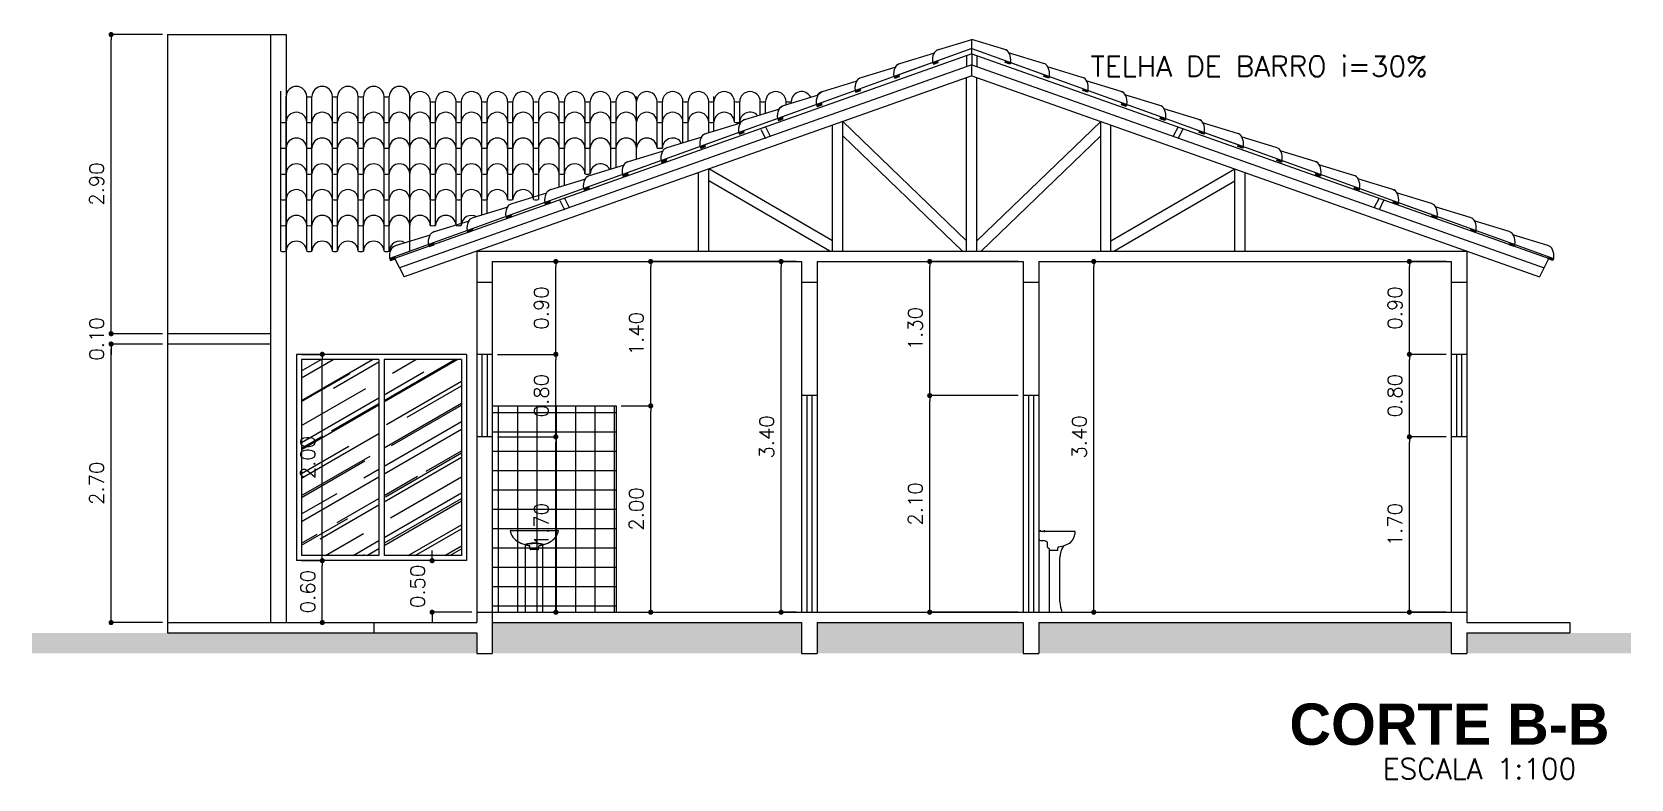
# Model space of a CAD drawing. Extents: x -410.3 to -320, y 119.3 to 190.5.
# Drawn here: x -335.46 to -319.95, y 126.38 to 133.62 of the extents above; entities that cross this region are included whole.
import ezdxf
from ezdxf.enums import TextEntityAlignment as Align

# ---------------------------------------------------------------- set-up
doc = ezdxf.new("R2010")
doc.units = 0
doc.header["$MEASUREMENT"] = 0
doc.linetypes.add('HIDDEN', pattern=[0.375, 0.25, -0.125])
doc.layers.get('DEFPOINTS').update_dxf_attribs({"linetype": 'CONTINUOUS'})
for name, color, linetype in [('ACESSÓRIO', 2, 'CONTINUOUS'), ('ALVENARIA', 7, 'CONTINUOUS'), ('ALVENARIA1', 44, 'CONTINUOUS'), ('COBERTURA', 6, 'CONTINUOUS'), ('COTA', 1, 'CONTINUOUS'), ('HATCH', 30, 'CONTINUOUS'), ('JAPOR', 142, 'CONTINUOUS'), ('TEXTO2', 40, 'CONTINUOUS'), ('TEXTO5', 5, 'CONTINUOUS')]:
    doc.layers.add(name, color=color, linetype=linetype)
doc.styles.add('SANSSERIFBOLD', font='sasb____.pfb')
doc.styles.add('SIMPLEX', font='SIMPLEX.SHX')
doc.dimstyles.new('DIM75', dxfattribs={"dimtxt": 0.14, "dimasz": 0.05, "dimexe": 0.02, "dimexo": 0.05, "dimgap": 0.07, "dimtad": 1, "dimzin": 0, "dimdsep": 46, "dimtxsty": 'SIMPLEX', "dimblk1": 'DOT', "dimblk2": 'DOT', "dimsah": 1, "dimcen": 0.09, "dimadec": 0, "dimazin": 0, "dimtfac": 1, "dimtix": 1, "dimtofl": 0, "dimtmove": 2, "dimatfit": 3, "dimldrblk": 'DOT', "dimfxl": 1, "dimtolj": 1, "dimtzin": 0, "dimarcsym": 0})

msp = doc.modelspace()

# ---------------------------------------------------------------- texts
at = {"layer": 'TEXTO2', "style": 'SIMPLEX'}
for s, p in [('TELHA DE BARRO i=30%', (-325.193, 133.192)), ('ESCALA 1:100', (-322.361, 126.383))]:
    msp.add_text(s, height=0.2, dxfattribs=at).set_placement(p)
at = {"layer": 'TEXTO5', "color": 5, "style": 'SANSSERIFBOLD'}
msp.add_text('CORTE B-B', height=0.4, dxfattribs=at).set_placement((-321.713, 126.715), align=Align.CENTER)

# ---------------------------------------------------------------- blocks, each defined once
blk = doc.blocks.new('DOT')
at = {"layer": 'ALVENARIA', "color": 0, "linetype": 'ByBlock'}
blk.add_line((-0.5, 0), (-1, 0), dxfattribs=at)
at = {"layer": 'ALVENARIA', "color": 0, "linetype": 'ByBlock', "const_width": 0.5}
blk.add_lwpolyline([(-0.25, 0, 1), (0.25, 0, 1)], format="xyb", close=True, dxfattribs=at)
blk = doc.blocks.new('*D335')
at = {"layer": 'COTA', "color": 0, "linetype": 'ByBlock', "lineweight": -2}
for p, q in [((-330.946, 129.7), (-330.36, 129.7)), ((-330.38, 128.05), (-330.38, 129.65)), ((-330.946, 128), (-330.36, 128))]:
    blk.add_line(p, q, dxfattribs=at)
at = {"layer": 'DEFPOINTS', "color": 0, "linetype": 'ByBlock'}
for p in [(-330.996, 129.7), (-330.38, 129.7), (-330.996, 128)]:
    blk.add_point(p, dxfattribs=at)
at = {"layer": 'COTA', "color": 0, "linetype": 'ByBlock', "lineweight": -2, "xscale": 0.05, "yscale": 0.05, "zscale": 0.05}
for p, rotation in [((-330.38, 129.7), 90), ((-330.38, 128), 270)]:
    blk.add_blockref('DOT', p, dxfattribs=dict(at, rotation=rotation))
at = {"layer": 'COTA', "color": 0, "linetype": 'ByBlock', "insert": (-330.52, 128.85), "char_height": 0.14, "attachment_point": 5, "rotation": 90, "style": 'SIMPLEX'}
blk.add_mtext('\\A1;1.70', dxfattribs=at)
blk = doc.blocks.new('*D336')
at = {"layer": 'COTA', "color": 0, "linetype": 'ByBlock', "lineweight": -2}
for p, q in [((-330.946, 130.5), (-330.36, 130.5)), ((-330.38, 129.75), (-330.38, 130.45)), ((-330.946, 129.7), (-330.36, 129.7))]:
    blk.add_line(p, q, dxfattribs=at)
at = {"layer": 'DEFPOINTS', "color": 0, "linetype": 'ByBlock'}
for p in [(-330.996, 130.5), (-330.38, 130.5), (-330.996, 129.7)]:
    blk.add_point(p, dxfattribs=at)
at = {"layer": 'COTA', "color": 0, "linetype": 'ByBlock', "lineweight": -2, "xscale": 0.05, "yscale": 0.05, "zscale": 0.05}
for p, rotation in [((-330.38, 130.5), 90), ((-330.38, 129.7), 270)]:
    blk.add_blockref('DOT', p, dxfattribs=dict(at, rotation=rotation))
at = {"layer": 'COTA', "color": 0, "linetype": 'ByBlock', "insert": (-330.52, 130.1), "char_height": 0.14, "attachment_point": 5, "rotation": 90, "style": 'SIMPLEX'}
blk.add_mtext('\\A1;0.80', dxfattribs=at)
blk = doc.blocks.new('*D337')
at = {"layer": 'COTA', "color": 0, "linetype": 'ByBlock', "lineweight": -2}
for p, q in [((-330.946, 131.4), (-330.36, 131.4)), ((-330.38, 130.55), (-330.38, 131.35)), ((-330.946, 130.5), (-330.36, 130.5))]:
    blk.add_line(p, q, dxfattribs=at)
at = {"layer": 'DEFPOINTS', "color": 0, "linetype": 'ByBlock'}
for p in [(-330.996, 131.4), (-330.38, 131.4), (-330.996, 130.5)]:
    blk.add_point(p, dxfattribs=at)
at = {"layer": 'COTA', "color": 0, "linetype": 'ByBlock', "lineweight": -2, "xscale": 0.05, "yscale": 0.05, "zscale": 0.05}
for p, rotation in [((-330.38, 131.4), 90), ((-330.38, 130.5), 270)]:
    blk.add_blockref('DOT', p, dxfattribs=dict(at, rotation=rotation))
at = {"layer": 'COTA', "color": 0, "linetype": 'ByBlock', "insert": (-330.52, 130.95), "char_height": 0.14, "attachment_point": 5, "rotation": 90, "style": 'SIMPLEX'}
blk.add_mtext('\\A1;0.90', dxfattribs=at)
blk = doc.blocks.new('*D338')
at = {"layer": 'COTA', "color": 0, "linetype": 'ByBlock', "lineweight": -2}
for p, q in [((-328.046, 131.4), (-328.215, 131.4)), ((-328.195, 128.05), (-328.195, 131.35)), ((-328.046, 128), (-328.215, 128))]:
    blk.add_line(p, q, dxfattribs=at)
at = {"layer": 'DEFPOINTS', "color": 0, "linetype": 'ByBlock'}
for p in [(-328.195, 131.4), (-327.996, 131.4), (-327.996, 128)]:
    blk.add_point(p, dxfattribs=at)
at = {"layer": 'COTA', "color": 0, "linetype": 'ByBlock', "lineweight": -2, "xscale": 0.05, "yscale": 0.05, "zscale": 0.05}
for p, rotation in [((-328.195, 131.4), 90), ((-328.195, 128), 270)]:
    blk.add_blockref('DOT', p, dxfattribs=dict(at, rotation=rotation))
at = {"layer": 'COTA', "color": 0, "linetype": 'ByBlock', "insert": (-328.335, 129.7), "char_height": 0.14, "attachment_point": 5, "rotation": 90, "style": 'SIMPLEX'}
blk.add_mtext('\\A1;3.40', dxfattribs=at)
blk = doc.blocks.new('*D339')
at = {"layer": 'COTA', "color": 0, "linetype": 'ByBlock', "lineweight": -2}
for p, q in [((-325.896, 130.1), (-326.774, 130.1)), ((-326.754, 128.05), (-326.754, 130.05)), ((-325.896, 128), (-326.774, 128))]:
    blk.add_line(p, q, dxfattribs=at)
at = {"layer": 'DEFPOINTS', "color": 0, "linetype": 'ByBlock'}
for p in [(-326.754, 130.1), (-325.846, 130.1), (-325.846, 128)]:
    blk.add_point(p, dxfattribs=at)
at = {"layer": 'COTA', "color": 0, "linetype": 'ByBlock', "lineweight": -2, "xscale": 0.05, "yscale": 0.05, "zscale": 0.05}
for p, rotation in [((-326.754, 130.1), 90), ((-326.754, 128), 270)]:
    blk.add_blockref('DOT', p, dxfattribs=dict(at, rotation=rotation))
at = {"layer": 'COTA', "color": 0, "linetype": 'ByBlock', "insert": (-326.894, 129.05), "char_height": 0.14, "attachment_point": 5, "rotation": 90, "style": 'SIMPLEX'}
blk.add_mtext('\\A1;2.10', dxfattribs=at)
blk = doc.blocks.new('*D340')
at = {"layer": 'COTA', "color": 0, "linetype": 'ByBlock', "lineweight": -2}
for p, q in [((-325.896, 131.4), (-326.774, 131.4)), ((-326.754, 130.15), (-326.754, 131.35)), ((-325.896, 130.1), (-326.774, 130.1))]:
    blk.add_line(p, q, dxfattribs=at)
at = {"layer": 'DEFPOINTS', "color": 0, "linetype": 'ByBlock'}
for p in [(-326.754, 131.4), (-325.846, 131.4), (-325.846, 130.1)]:
    blk.add_point(p, dxfattribs=at)
at = {"layer": 'COTA', "color": 0, "linetype": 'ByBlock', "lineweight": -2, "xscale": 0.05, "yscale": 0.05, "zscale": 0.05}
for p, rotation in [((-326.754, 131.4), 90), ((-326.754, 130.1), 270)]:
    blk.add_blockref('DOT', p, dxfattribs=dict(at, rotation=rotation))
at = {"layer": 'COTA', "color": 0, "linetype": 'ByBlock', "insert": (-326.894, 130.75), "char_height": 0.14, "attachment_point": 5, "rotation": 90, "style": 'SIMPLEX'}
blk.add_mtext('\\A1;1.30', dxfattribs=at)
blk = doc.blocks.new('*D341')
at = {"layer": 'COTA', "color": 0, "linetype": 'ByBlock', "lineweight": -2}
for p, q in [((-321.746, 129.7), (-322.122, 129.7)), ((-322.102, 128.05), (-322.102, 129.65)), ((-321.746, 128), (-322.122, 128))]:
    blk.add_line(p, q, dxfattribs=at)
at = {"layer": 'DEFPOINTS', "color": 0, "linetype": 'ByBlock'}
for p in [(-322.102, 129.7), (-321.696, 129.7), (-321.696, 128)]:
    blk.add_point(p, dxfattribs=at)
at = {"layer": 'COTA', "color": 0, "linetype": 'ByBlock', "lineweight": -2, "xscale": 0.05, "yscale": 0.05, "zscale": 0.05}
for p, rotation in [((-322.102, 129.7), 90), ((-322.102, 128), 270)]:
    blk.add_blockref('DOT', p, dxfattribs=dict(at, rotation=rotation))
at = {"layer": 'COTA', "color": 0, "linetype": 'ByBlock', "insert": (-322.242, 128.85), "char_height": 0.14, "attachment_point": 5, "rotation": 90, "style": 'SIMPLEX'}
blk.add_mtext('\\A1;1.70', dxfattribs=at)
blk = doc.blocks.new('*D342')
at = {"layer": 'COTA', "color": 0, "linetype": 'ByBlock', "lineweight": -2}
for p, q in [((-321.746, 130.5), (-322.122, 130.5)), ((-322.102, 129.75), (-322.102, 130.45)), ((-321.746, 129.7), (-322.122, 129.7))]:
    blk.add_line(p, q, dxfattribs=at)
at = {"layer": 'DEFPOINTS', "color": 0, "linetype": 'ByBlock'}
for p in [(-322.102, 130.5), (-321.696, 130.5), (-321.696, 129.7)]:
    blk.add_point(p, dxfattribs=at)
at = {"layer": 'COTA', "color": 0, "linetype": 'ByBlock', "lineweight": -2, "xscale": 0.05, "yscale": 0.05, "zscale": 0.05}
for p, rotation in [((-322.102, 130.5), 90), ((-322.102, 129.7), 270)]:
    blk.add_blockref('DOT', p, dxfattribs=dict(at, rotation=rotation))
at = {"layer": 'COTA', "color": 0, "linetype": 'ByBlock', "insert": (-322.242, 130.1), "char_height": 0.14, "attachment_point": 5, "rotation": 90, "style": 'SIMPLEX'}
blk.add_mtext('\\A1;0.80', dxfattribs=at)
blk = doc.blocks.new('*D343')
at = {"layer": 'COTA', "color": 0, "linetype": 'ByBlock', "lineweight": -2}
for p, q in [((-321.746, 131.4), (-322.122, 131.4)), ((-322.102, 130.55), (-322.102, 131.35)), ((-321.746, 130.5), (-322.122, 130.5))]:
    blk.add_line(p, q, dxfattribs=at)
at = {"layer": 'DEFPOINTS', "color": 0, "linetype": 'ByBlock'}
for p in [(-322.102, 131.4), (-321.696, 131.4), (-321.696, 130.5)]:
    blk.add_point(p, dxfattribs=at)
at = {"layer": 'COTA', "color": 0, "linetype": 'ByBlock', "lineweight": -2, "xscale": 0.05, "yscale": 0.05, "zscale": 0.05}
for p, rotation in [((-322.102, 131.4), 90), ((-322.102, 130.5), 270)]:
    blk.add_blockref('DOT', p, dxfattribs=dict(at, rotation=rotation))
at = {"layer": 'COTA', "color": 0, "linetype": 'ByBlock', "insert": (-322.242, 130.95), "char_height": 0.14, "attachment_point": 5, "rotation": 90, "style": 'SIMPLEX'}
blk.add_mtext('\\A1;0.90', dxfattribs=at)
blk = doc.blocks.new('*D344')
at = {"layer": 'COTA', "color": 0, "linetype": 'ByBlock', "lineweight": -2}
for p, q in [((-325.646, 131.4), (-325.143, 131.4)), ((-325.163, 128.05), (-325.163, 131.35)), ((-325.646, 128), (-325.143, 128))]:
    blk.add_line(p, q, dxfattribs=at)
at = {"layer": 'DEFPOINTS', "color": 0, "linetype": 'ByBlock'}
for p in [(-325.696, 131.4), (-325.163, 131.4), (-325.696, 128)]:
    blk.add_point(p, dxfattribs=at)
at = {"layer": 'COTA', "color": 0, "linetype": 'ByBlock', "lineweight": -2, "xscale": 0.05, "yscale": 0.05, "zscale": 0.05}
for p, rotation in [((-325.163, 131.4), 90), ((-325.163, 128), 270)]:
    blk.add_blockref('DOT', p, dxfattribs=dict(at, rotation=rotation))
at = {"layer": 'COTA', "color": 0, "linetype": 'ByBlock', "insert": (-325.303, 129.7), "char_height": 0.14, "attachment_point": 5, "rotation": 90, "style": 'SIMPLEX'}
blk.add_mtext('\\A1;3.40', dxfattribs=at)
blk = doc.blocks.new('*D362')
at = {"layer": 'COTA', "color": 0, "linetype": 'ByBlock', "lineweight": -2}
for p, q in [((-334.196, 130.6), (-334.713, 130.6)), ((-334.693, 127.95), (-334.693, 130.55)), ((-334.196, 127.9), (-334.713, 127.9))]:
    blk.add_line(p, q, dxfattribs=at)
at = {"layer": 'DEFPOINTS', "color": 0, "linetype": 'ByBlock'}
for p in [(-334.693, 130.6), (-334.146, 130.6), (-334.146, 127.9)]:
    blk.add_point(p, dxfattribs=at)
at = {"layer": 'COTA', "color": 0, "linetype": 'ByBlock', "lineweight": -2, "xscale": 0.05, "yscale": 0.05, "zscale": 0.05}
for p, rotation in [((-334.693, 130.6), 90), ((-334.693, 127.9), 270)]:
    blk.add_blockref('DOT', p, dxfattribs=dict(at, rotation=rotation))
at = {"layer": 'COTA', "color": 0, "linetype": 'ByBlock', "insert": (-334.833, 129.25), "char_height": 0.14, "attachment_point": 5, "rotation": 90, "style": 'SIMPLEX'}
blk.add_mtext('\\A1;2.70', dxfattribs=at)
blk = doc.blocks.new('*D363')
at = {"layer": 'COTA', "color": 0, "linetype": 'ByBlock', "lineweight": -2}
for p, q in [((-334.693, 130.75), (-334.693, 130.8)), ((-334.196, 130.7), (-334.713, 130.7)), ((-334.196, 130.6), (-334.713, 130.6)), ((-334.693, 130.55), (-334.693, 130.5))]:
    blk.add_line(p, q, dxfattribs=at)
at = {"layer": 'DEFPOINTS', "color": 0, "linetype": 'ByBlock'}
for p in [(-334.693, 130.7), (-334.146, 130.7), (-334.146, 130.6)]:
    blk.add_point(p, dxfattribs=at)
at = {"layer": 'COTA', "color": 0, "linetype": 'ByBlock', "lineweight": -2, "xscale": 0.05, "yscale": 0.05, "zscale": 0.05}
for p, rotation in [((-334.693, 130.7), 270), ((-334.693, 130.6), 90)]:
    blk.add_blockref('DOT', p, dxfattribs=dict(at, rotation=rotation))
at = {"layer": 'COTA', "color": 0, "linetype": 'ByBlock', "insert": (-334.833, 130.65), "char_height": 0.14, "attachment_point": 5, "rotation": 90, "style": 'SIMPLEX'}
blk.add_mtext('\\A1;0.10', dxfattribs=at)
blk = doc.blocks.new('*D364')
at = {"layer": 'COTA', "color": 0, "linetype": 'ByBlock', "lineweight": -2}
for p, q in [((-334.196, 133.6), (-334.713, 133.6)), ((-334.693, 130.75), (-334.693, 133.55)), ((-334.196, 130.7), (-334.713, 130.7))]:
    blk.add_line(p, q, dxfattribs=at)
at = {"layer": 'DEFPOINTS', "color": 0, "linetype": 'ByBlock'}
for p in [(-334.693, 133.6), (-334.146, 133.6), (-334.146, 130.7)]:
    blk.add_point(p, dxfattribs=at)
at = {"layer": 'COTA', "color": 0, "linetype": 'ByBlock', "lineweight": -2, "xscale": 0.05, "yscale": 0.05, "zscale": 0.05}
for p, rotation in [((-334.693, 133.6), 90), ((-334.693, 130.7), 270)]:
    blk.add_blockref('DOT', p, dxfattribs=dict(at, rotation=rotation))
at = {"layer": 'COTA', "color": 0, "linetype": 'ByBlock', "insert": (-334.833, 132.15), "char_height": 0.14, "attachment_point": 5, "rotation": 90, "style": 'SIMPLEX'}
blk.add_mtext('\\A1;2.90', dxfattribs=at)
blk = doc.blocks.new('*D365')
at = {"layer": 'COTA', "color": 0, "linetype": 'ByBlock', "lineweight": -2}
for p, q in [((-332.846, 128.5), (-332.625, 128.5)), ((-332.645, 127.95), (-332.645, 128.45)), ((-332.946, 127.9), (-332.625, 127.9))]:
    blk.add_line(p, q, dxfattribs=at)
at = {"layer": 'DEFPOINTS', "color": 0, "linetype": 'ByBlock'}
for p in [(-332.896, 128.5), (-332.645, 128.5), (-332.996, 127.9)]:
    blk.add_point(p, dxfattribs=at)
at = {"layer": 'COTA', "color": 0, "linetype": 'ByBlock', "lineweight": -2, "xscale": 0.05, "yscale": 0.05, "zscale": 0.05}
for p, rotation in [((-332.645, 128.5), 90), ((-332.645, 127.9), 270)]:
    blk.add_blockref('DOT', p, dxfattribs=dict(at, rotation=rotation))
at = {"layer": 'COTA', "color": 0, "linetype": 'ByBlock', "insert": (-332.785, 128.2), "char_height": 0.14, "attachment_point": 5, "rotation": 90, "style": 'SIMPLEX'}
blk.add_mtext('\\A1;0.60', dxfattribs=at)
blk = doc.blocks.new('*D366')
at = {"layer": 'COTA', "color": 0, "linetype": 'ByBlock', "lineweight": -2}
for p, q in [((-332.846, 130.5), (-332.625, 130.5)), ((-332.645, 128.55), (-332.645, 130.45)), ((-332.846, 128.5), (-332.625, 128.5))]:
    blk.add_line(p, q, dxfattribs=at)
at = {"layer": 'DEFPOINTS', "color": 0, "linetype": 'ByBlock'}
for p in [(-332.896, 130.5), (-332.645, 130.5), (-332.896, 128.5)]:
    blk.add_point(p, dxfattribs=at)
at = {"layer": 'COTA', "color": 0, "linetype": 'ByBlock', "lineweight": -2, "xscale": 0.05, "yscale": 0.05, "zscale": 0.05}
for p, rotation in [((-332.645, 130.5), 90), ((-332.645, 128.5), 270)]:
    blk.add_blockref('DOT', p, dxfattribs=dict(at, rotation=rotation))
at = {"layer": 'COTA', "color": 0, "linetype": 'ByBlock', "insert": (-332.785, 129.5), "char_height": 0.14, "attachment_point": 5, "rotation": 90, "style": 'SIMPLEX'}
blk.add_mtext('\\A1;2.00', dxfattribs=at)
blk = doc.blocks.new('*D367')
at = {"layer": 'COTA', "color": 0, "linetype": 'ByBlock', "lineweight": -2}
for p, q in [((-331.58, 128.55), (-331.58, 128.6)), ((-331.296, 128.5), (-331.6, 128.5)), ((-331.196, 128), (-331.6, 128)), ((-331.58, 127.95), (-331.58, 127.9))]:
    blk.add_line(p, q, dxfattribs=at)
at = {"layer": 'DEFPOINTS', "color": 0, "linetype": 'ByBlock'}
for p in [(-331.58, 128.5), (-331.246, 128.5), (-331.146, 128)]:
    blk.add_point(p, dxfattribs=at)
at = {"layer": 'COTA', "color": 0, "linetype": 'ByBlock', "lineweight": -2, "xscale": 0.05, "yscale": 0.05, "zscale": 0.05}
for p, rotation in [((-331.58, 128.5), 270), ((-331.58, 128), 90)]:
    blk.add_blockref('DOT', p, dxfattribs=dict(at, rotation=rotation))
at = {"layer": 'COTA', "color": 0, "linetype": 'ByBlock', "insert": (-331.72, 128.25), "char_height": 0.14, "attachment_point": 5, "rotation": 90, "style": 'SIMPLEX'}
blk.add_mtext('\\A1;0.50', dxfattribs=at)
blk = doc.blocks.new('*D369')
at = {"layer": 'COTA', "color": 0, "linetype": 'ByBlock', "lineweight": -2}
for p, q in [((-329.746, 130), (-329.44, 130)), ((-329.46, 128.05), (-329.46, 129.95)), ((-329.746, 128), (-329.44, 128))]:
    blk.add_line(p, q, dxfattribs=at)
at = {"layer": 'DEFPOINTS', "color": 0, "linetype": 'ByBlock'}
for p in [(-329.796, 130), (-329.46, 130), (-329.796, 128)]:
    blk.add_point(p, dxfattribs=at)
at = {"layer": 'COTA', "color": 0, "linetype": 'ByBlock', "lineweight": -2, "xscale": 0.05, "yscale": 0.05, "zscale": 0.05}
for p, rotation in [((-329.46, 130), 90), ((-329.46, 128), 270)]:
    blk.add_blockref('DOT', p, dxfattribs=dict(at, rotation=rotation))
at = {"layer": 'COTA', "color": 0, "linetype": 'ByBlock', "insert": (-329.6, 129), "char_height": 0.14, "attachment_point": 5, "rotation": 90, "style": 'SIMPLEX'}
blk.add_mtext('\\A1;2.00', dxfattribs=at)
blk = doc.blocks.new('*D370')
at = {"layer": 'COTA', "color": 0, "linetype": 'ByBlock', "lineweight": -2}
for p, q in [((-328.046, 131.4), (-329.48, 131.4)), ((-329.46, 130.05), (-329.46, 131.35)), ((-329.746, 130), (-329.44, 130))]:
    blk.add_line(p, q, dxfattribs=at)
at = {"layer": 'DEFPOINTS', "color": 0, "linetype": 'ByBlock'}
for p in [(-329.46, 131.4), (-327.996, 131.4), (-329.796, 130)]:
    blk.add_point(p, dxfattribs=at)
at = {"layer": 'COTA', "color": 0, "linetype": 'ByBlock', "lineweight": -2, "xscale": 0.05, "yscale": 0.05, "zscale": 0.05}
for p, rotation in [((-329.46, 131.4), 90), ((-329.46, 130), 270)]:
    blk.add_blockref('DOT', p, dxfattribs=dict(at, rotation=rotation))
at = {"layer": 'COTA', "color": 0, "linetype": 'ByBlock', "insert": (-329.6, 130.7), "char_height": 0.14, "attachment_point": 5, "rotation": 90, "style": 'SIMPLEX'}
blk.add_mtext('\\A1;1.40', dxfattribs=at)

# ---------------------------------------------------------------- dimensions: what is measured, and where the dimension line sits
at = {"layer": 'COTA', "linetype": 'ByBlock'}
for base, p1, p2, picture, middle in [((-334.693, 133.6), (-334.146, 130.7), (-334.146, 133.6), '*D364', (-334.833, 132.15)), ((-330.38, 131.4), (-330.996, 130.5), (-330.996, 131.4), '*D337', (-330.52, 130.95)), ((-329.46, 131.4), (-329.796, 130), (-327.996, 131.4), '*D370', (-329.6, 130.7)), ((-328.195, 131.4), (-327.996, 128), (-327.996, 131.4), '*D338', (-328.335, 129.7)), ((-326.754, 131.4), (-325.846, 130.1), (-325.846, 131.4), '*D340', (-326.894, 130.75)), ((-325.163, 131.4), (-325.696, 128), (-325.696, 131.4), '*D344', (-325.303, 129.7)), ((-322.102, 131.4), (-321.696, 130.5), (-321.696, 131.4), '*D343', (-322.242, 130.95)), ((-334.693, 130.7), (-334.146, 130.6), (-334.146, 130.7), '*D363', (-334.833, 130.65)), ((-334.693, 130.6), (-334.146, 127.9), (-334.146, 130.6), '*D362', (-334.833, 129.25)), ((-332.645, 130.5), (-332.896, 128.5), (-332.896, 130.5), '*D366', (-332.785, 129.5)), ((-330.38, 130.5), (-330.996, 129.7), (-330.996, 130.5), '*D336', (-330.52, 130.1)), ((-322.102, 130.5), (-321.696, 129.7), (-321.696, 130.5), '*D342', (-322.242, 130.1)), ((-326.754, 130.1), (-325.846, 128), (-325.846, 130.1), '*D339', (-326.894, 129.05)), ((-329.46, 130), (-329.796, 128), (-329.796, 130), '*D369', (-329.6, 129)), ((-330.38, 129.7), (-330.996, 128), (-330.996, 129.7), '*D335', (-330.52, 128.85)), ((-322.102, 129.7), (-321.696, 128), (-321.696, 129.7), '*D341', (-322.242, 128.85)), ((-331.58, 128.5), (-331.146, 128), (-331.246, 128.5), '*D367', (-331.72, 128.25)), ((-332.645, 128.5), (-332.996, 127.9), (-332.896, 128.5), '*D365', (-332.785, 128.2))]:
    dim = msp.add_linear_dim(base=base, p1=p1, p2=p2, angle=90, dimstyle='DIM75', dxfattribs=at)
    dim.commit()
    dim.dimension.update_dxf_attribs({"geometry": picture, "text_midpoint": middle})

# ---------------------------------------------------------------- hatches: boundary and pattern name
at = {"layer": 'HATCH', "linetype": 'ByBlock'}
h = msp.add_hatch(dxfattribs=at)
h.set_pattern_fill('NET', color=256, scale=1.5, style=0)
h.paths.add_polyline_path([(-329.796, 130), (-330.996, 130), (-330.996, 129.7), (-330.996, 128), (-329.796, 128)])
h.paths.add_polyline_path([(-330.82, 128.793, 4.417327), (-330.816, 128.793)], flags=16)
h.paths.add_polyline_path([(-330.625, 128.615), (-330.625, 129.085), (-330.415, 129.085), (-330.415, 128.615)], flags=24)
h.paths.add_polyline_path([(-330.625, 129.851), (-330.625, 130.348), (-330.415, 130.348), (-330.415, 129.851)], flags=9)
h = msp.add_hatch(dxfattribs=at)
h.set_pattern_fill('EARTH', color=256, scale=0.8, angle=30, style=0)
h.set_pattern_definition([(30, (6.4805, -2.57352), (0.07320508, 0.27320508), [0.2, -0.2]), (30, (6.443, -2.50857), (0.07320508, 0.27320508), [0.2, -0.2]), (30, (6.4055, -2.44362), (0.07320508, 0.27320508), [0.2, -0.2]), (120, (6.41464, -2.40947), (-0.27320508, 0.07320508), [0.2, -0.2]), (120, (6.4796, -2.37197), (-0.27320508, 0.07320508), [0.2, -0.2]), (120, (6.54455, -2.33447), (-0.27320508, 0.07320508), [0.2, -0.2])])
h.paths.add_polyline_path([(-331.146, 127.8), (-332.146, 127.8), (-334.146, 127.8), (-335.46, 127.8), (-335.46, 127.6), (-331.146, 127.6)])
h.paths.add_polyline_path([(-327.996, 127.9), (-330.996, 127.9), (-330.996, 127.6), (-327.996, 127.6)])
h.paths.add_polyline_path([(-325.846, 127.9), (-327.846, 127.9), (-327.846, 127.6), (-325.846, 127.6)])
h.paths.add_polyline_path([(-321.696, 127.9), (-325.696, 127.9), (-325.696, 127.6), (-321.696, 127.6)])
h.paths.add_polyline_path([(-319.953, 127.8), (-320.546, 127.8), (-321.546, 127.8), (-321.546, 127.6), (-319.953, 127.6)])
at = {"layer": 'JAPOR', "linetype": 'ByBlock'}
h = msp.add_hatch(dxfattribs=at)
h.set_pattern_fill('AR-RROOF', color=256, scale=0.3, angle=30, style=0)
h.paths.add_polyline_path([(-332.096, 130.45), (-332.846, 130.45), (-332.846, 128.55), (-332.096, 128.55)])
h.paths.add_polyline_path([(-331.296, 130.45), (-332.046, 130.45), (-332.046, 128.55), (-331.296, 128.55)])

# ---------------------------------------------------------------- linework, layer by layer
at = {"layer": 'ACESSÓRIO'}
for p, q in [((-330.82, 128.793), (-330.358, 128.793)), ((-325.691, 128.705), (-325.691, 128.79)), ((-325.687, 128.795), (-325.686, 128.795)), ((-325.681, 128.79), (-325.681, 128.79)), ((-325.677, 128.785), (-325.351, 128.785)), ((-325.641, 128.775), (-325.641, 128.795)), ((-330.678, 128.652), (-330.678, 128.005)), ((-330.51, 128.652), (-330.51, 128.005)), ((-325.681, 128.695), (-325.652, 128.695)), ((-325.611, 128.63), (-325.611, 128.672)), ((-325.601, 128.62), (-325.601, 128.62)), ((-325.591, 128.602), (-325.591, 128.61)), ((-325.591, 128), (-325.591, 128.598)), ((-325.513, 128.6), (-325.589, 128.6)), ((-325.511, 128.602), (-325.511, 128.625)), ((-325.491, 128.101), (-325.491, 128.531))]:
    msp.add_line(p, q, dxfattribs=at)
at = {"layer": 'ACESSÓRIO', "linetype": 'HIDDEN'}
for p, q in [((-330.63, 128.612), (-330.633, 128.642)), ((-330.553, 128.608), (-330.625, 128.608)), ((-330.549, 128.612), (-330.545, 128.642))]:
    msp.add_line(p, q, dxfattribs=at)
at = {"layer": 'ACESSÓRIO'}
for centre, radius, start, end in [((-330.818, 128.788), 0.005, 94.7574, 192.349), ((-330.675, 128.82), 0.152, 192.349, 209.4657), ((-330.653, 128.838), 0.18, 211.196, 235.6257), ((-330.525, 128.838), 0.18, 304.3743, 328.804), ((-330.503, 128.82), 0.152, 330.5343, 347.651), ((-330.36, 128.788), 0.005, 347.651, 85.2426), ((-325.687, 128.79), 0.0049, 90, 180), ((-325.686, 128.79), 0.0049, 0, 90), ((-325.677, 128.79), 0.0049, 180, 270), ((-325.457, 128.765), 0.11, 309.6966, 342.1649), ((-325.582, 128.8), 0.24, 343.4177, 353.9444), ((-325.351, 128.777), 0.008, 346.042, 90), ((-330.614, 128.895), 0.248, 235.6257, 254.1802), ((-330.589, 128.984), 0.341, 254.1802, 254.7186), ((-330.677, 128.654), 0.002, 106.6315, 237.9308), ((-330.589, 128.36), 0.309, 73.3685, 106.6315), ((-330.676, 128.652), 0.002, 105.6188, 180), ((-330.676, 128.656), 0.00472, 237.9308, 316.0988), ((-330.589, 128.36), 0.305, 74.3812, 105.6188), ((-330.512, 128.652), 0.002, 0, 74.3812), ((-330.503, 128.656), 0.00472, 223.9012, 302.0692), ((-330.501, 128.654), 0.002, 302.0692, 73.3685), ((-330.589, 128.984), 0.341, 285.2814, 285.8198), ((-330.564, 128.895), 0.248, 285.8198, 304.3743), ((-325.681, 128.705), 0.01, 180, 270), ((-325.66, 128.624), 0.071, 50.8915, 83.7576), ((-325.621, 128.672), 0.01, 0, 50.8915), ((-325.601, 128.63), 0.01, 180, 270), ((-325.601, 128.61), 0.0098, 0, 90), ((-325.589, 128.602), 0.002, 180, 270), ((-325.589, 128.598), 0.002, 90, 180), ((-325.513, 128.602), 0.002, 270, 0), ((-325.501, 128.625), 0.01, 101.2505, 180), ((-325.536, 128.911), 0.278, 276.7684, 289.8357), ((-325.303, 128.533), 0.188, 145.3168, 180.6118), ((-325.46, 128.641), 0.002, 325.3168, 105.8395), ((-325.453, 128.646), 0.004, 211.2897, 3.7769), ((-325.5, 128.816), 0.177, 289.3679, 310.0992), ((-325.229, 128.101), 0.262, 180, 202.3313)]:
    msp.add_arc(centre, radius, start, end, dxfattribs=at)
at = {"layer": 'ACESSÓRIO', "linetype": 'HIDDEN'}
for centre, radius, start, end in [((-330.589, 128.984), 0.341, 255.8804, 261.8763), ((-330.638, 128.641), 0.005, 6.5198, 81.8763), ((-330.625, 128.613), 0.005, 186.5198, 270), ((-330.553, 128.613), 0.005, 270, 353.4802), ((-330.54, 128.641), 0.005, 98.1237, 173.4802), ((-330.589, 128.984), 0.341, 278.1237, 284.1196)]:
    msp.add_arc(centre, radius, start, end, dxfattribs=at)
at = {"layer": 'ACESSÓRIO'}
msp.add_point((-325.691, 128.785), dxfattribs=at)
at = {"layer": 'ALVENARIA', "linetype": 'ByBlock'}
for p, q in [((-331.146, 131.5), (-321.546, 131.5)), ((-331.146, 131.5), (-331.146, 130.5)), ((-330.996, 131.4), (-327.996, 131.4)), ((-330.996, 131.4), (-330.996, 130.5)), ((-327.846, 131.4), (-325.846, 131.4)), ((-325.696, 131.4), (-321.696, 131.4)), ((-331.146, 131.2), (-330.996, 131.2)), ((-327.996, 131.2), (-327.846, 131.2)), ((-325.846, 131.2), (-325.696, 131.2)), ((-321.696, 131.2), (-321.546, 131.2)), ((-330.996, 130.5), (-331.146, 130.5)), ((-321.546, 130.5), (-321.696, 130.5)), ((-327.846, 130.1), (-327.996, 130.1)), ((-325.696, 130.1), (-325.846, 130.1)), ((-330.996, 129.7), (-331.146, 129.7)), ((-331.146, 129.7), (-331.146, 127.9)), ((-330.996, 129.7), (-330.996, 127.9)), ((-321.546, 129.7), (-321.696, 129.7)), ((-331.146, 128), (-321.546, 128)), ((-332.146, 127.9), (-331.146, 127.9)), ((-332.146, 127.9), (-332.146, 127.8)), ((-332.146, 127.8), (-331.146, 127.8)), ((-331.146, 127.8), (-331.146, 127.6)), ((-330.996, 127.9), (-327.996, 127.9)), ((-330.996, 127.9), (-330.996, 127.6)), ((-327.846, 127.9), (-325.846, 127.9)), ((-325.696, 127.9), (-321.696, 127.9)), ((-321.546, 127.9), (-320.546, 127.9)), ((-321.546, 127.8), (-321.546, 127.6)), ((-321.546, 127.8), (-320.546, 127.8)), ((-331.146, 127.6), (-330.996, 127.6)), ((-327.996, 127.6), (-327.846, 127.6)), ((-325.846, 127.6), (-325.696, 127.6)), ((-321.696, 127.6), (-321.546, 127.6))]:
    msp.add_line(p, q, dxfattribs=at)
at = {"layer": 'ALVENARIA'}
for p, q in [((-327.996, 131.4), (-327.996, 130.1)), ((-327.846, 131.4), (-327.846, 130.1)), ((-325.846, 131.4), (-325.846, 130.1)), ((-325.696, 131.4), (-325.696, 130.1)), ((-321.696, 131.4), (-321.696, 130.5)), ((-321.546, 131.5), (-321.546, 130.5)), ((-321.696, 129.7), (-321.696, 128)), ((-321.546, 129.7), (-321.546, 127.9)), ((-327.996, 127.9), (-327.996, 127.6)), ((-327.846, 127.9), (-327.846, 127.6)), ((-325.846, 127.9), (-325.846, 127.6)), ((-325.696, 127.9), (-325.696, 127.6)), ((-321.696, 127.9), (-321.696, 127.6)), ((-320.546, 127.9), (-320.546, 127.8))]:
    msp.add_line(p, q, dxfattribs=at)
at = {"layer": 'ALVENARIA1', "linetype": 'ByBlock'}
for p, q in [((-334.146, 133.6), (-334.146, 127.8)), ((-334.146, 133.6), (-334.146, 127.9)), ((-334.146, 133.6), (-332.996, 133.6)), ((-333.146, 133.6), (-333.146, 127.9)), ((-332.996, 133.6), (-332.996, 127.9)), ((-333.146, 130.7), (-334.146, 130.7)), ((-333.146, 130.6), (-334.146, 130.6)), ((-334.146, 127.9), (-332.146, 127.9)), ((-334.146, 127.8), (-332.146, 127.8))]:
    msp.add_line(p, q, dxfattribs=at)
at = {"layer": 'COBERTURA', "linetype": 'ByBlock'}
for p, q in [((-326.666, 133.456), (-326.346, 133.553)), ((-326.026, 133.456), (-326.346, 133.553)), ((-326.346, 133.412), (-326.346, 133.553)), ((-326.346, 133.412), (-326.346, 133.553)), ((-326.346, 133.412), (-326.346, 133.553)), ((-326.346, 133.412), (-326.346, 133.553)), ((-326.346, 133.412), (-331.946, 131.429)), ((-327.043, 133.32), (-326.703, 133.424)), ((-326.667, 133.455), (-326.682, 133.45)), ((-326.346, 133.465), (-326.634, 133.361)), ((-326.396, 133.394), (-326.396, 133.288)), ((-326.396, 133.394), (-326.396, 133.288)), ((-326.346, 133.465), (-326.059, 133.361)), ((-326.346, 133.412), (-320.746, 131.429)), ((-326.346, 133.412), (-326.346, 133.306)), ((-326.346, 133.412), (-326.346, 133.306)), ((-326.296, 133.394), (-326.296, 133.288)), ((-326.296, 133.394), (-326.296, 133.288)), ((-326.025, 133.455), (-326.01, 133.45)), ((-325.65, 133.32), (-325.989, 133.424)), ((-326.346, 133.306), (-331.897, 131.34)), ((-327.01, 133.226), (-327.475, 133.058)), ((-327.419, 133.184), (-327.08, 133.288)), ((-326.634, 133.361), (-327.099, 133.193)), ((-327.046, 133.193), (-327.053, 133.212)), ((-326.723, 133.329), (-327.01, 133.226)), ((-326.725, 133.331), (-326.718, 133.312)), ((-326.718, 133.312), (-326.671, 133.329)), ((-326.671, 133.329), (-326.678, 133.348)), ((-326.346, 133.306), (-320.795, 131.34)), ((-326.346, 133.2), (-326.346, 133.306)), ((-326.346, 133.2), (-326.346, 133.306)), ((-326.059, 133.361), (-325.594, 133.193)), ((-326.022, 133.329), (-326.015, 133.348)), ((-325.975, 133.312), (-326.022, 133.329)), ((-325.968, 133.331), (-325.975, 133.312)), ((-325.97, 133.329), (-325.683, 133.226)), ((-325.683, 133.226), (-325.218, 133.058)), ((-325.647, 133.193), (-325.64, 133.212)), ((-325.274, 133.184), (-325.613, 133.288)), ((-326.346, 133.2), (-331.852, 131.25)), ((-327.795, 133.048), (-327.456, 133.152)), ((-327.475, 133.058), (-327.762, 132.954)), ((-327.476, 133.059), (-327.469, 133.04)), ((-327.469, 133.04), (-327.422, 133.057)), ((-327.422, 133.057), (-327.429, 133.076)), ((-327.1, 133.195), (-327.093, 133.176)), ((-327.093, 133.176), (-327.046, 133.193)), ((-326.396, 131.5), (-326.396, 133.182)), ((-326.396, 131.5), (-326.396, 133.182)), ((-326.346, 133.2), (-320.84, 131.25)), ((-326.296, 131.5), (-326.296, 133.182)), ((-326.296, 131.5), (-326.296, 133.182)), ((-325.6, 133.176), (-325.647, 133.193)), ((-325.593, 133.195), (-325.6, 133.176)), ((-325.27, 133.057), (-325.264, 133.076)), ((-325.223, 133.04), (-325.27, 133.057)), ((-324.898, 133.048), (-325.237, 133.152)), ((-325.217, 133.059), (-325.223, 133.04)), ((-325.218, 133.058), (-324.931, 132.954)), ((-327.762, 132.954), (-328.228, 132.786)), ((-328.171, 132.912), (-327.832, 133.016)), ((-328.171, 132.912), (-328.097, 132.935)), ((-327.908, 132.993), (-327.897, 132.996)), ((-327.851, 132.922), (-327.844, 132.903)), ((-327.844, 132.903), (-327.797, 132.92)), ((-327.796, 133.048), (-327.811, 133.043)), ((-327.797, 132.92), (-327.804, 132.939)), ((-324.931, 132.954), (-324.465, 132.786)), ((-324.897, 133.048), (-324.882, 133.043)), ((-324.895, 132.92), (-324.888, 132.939)), ((-324.848, 132.903), (-324.895, 132.92)), ((-324.521, 132.912), (-324.861, 133.016)), ((-324.841, 132.922), (-324.848, 132.903)), ((-328.549, 132.776), (-328.563, 132.771)), ((-328.548, 132.777), (-328.208, 132.88)), ((-328.228, 132.786), (-328.515, 132.682)), ((-328.423, 132.815), (-328.397, 132.823)), ((-328.228, 132.786), (-328.221, 132.767)), ((-328.221, 132.767), (-328.174, 132.784)), ((-328.214, 132.879), (-328.208, 132.88)), ((-328.174, 132.784), (-328.181, 132.803)), ((-328.174, 132.784), (-328.181, 132.803)), ((-327.596, 131.5), (-327.596, 132.757)), ((-326.396, 131.6), (-327.596, 132.757)), ((-327.596, 131.5), (-327.596, 132.757)), ((-326.396, 131.6), (-327.596, 132.757)), ((-326.296, 131.6), (-325.096, 132.757)), ((-325.096, 131.5), (-325.096, 132.757)), ((-324.519, 132.784), (-324.512, 132.803)), ((-324.472, 132.767), (-324.519, 132.784)), ((-324.145, 132.777), (-324.484, 132.88)), ((-324.465, 132.786), (-324.472, 132.767)), ((-324.465, 132.786), (-324.178, 132.682)), ((-324.144, 132.776), (-324.129, 132.771)), ((-329.3, 132.505), (-328.961, 132.609)), ((-328.515, 132.682), (-328.98, 132.514)), ((-328.924, 132.641), (-328.585, 132.744)), ((-328.604, 132.65), (-328.891, 132.546)), ((-328.606, 132.652), (-328.599, 132.633)), ((-328.599, 132.633), (-328.552, 132.65)), ((-328.552, 132.65), (-328.559, 132.669)), ((-328.391, 132.681), (-328.346, 132.592)), ((-328.346, 132.704), (-328.301, 132.614)), ((-327.696, 131.5), (-327.696, 132.722)), ((-327.696, 131.5), (-327.696, 132.722)), ((-326.437, 131.5), (-327.596, 132.618)), ((-326.437, 131.5), (-327.596, 132.618)), ((-326.256, 131.5), (-325.096, 132.618)), ((-324.996, 131.5), (-324.996, 132.722)), ((-324.346, 132.704), (-324.392, 132.614)), ((-324.302, 132.681), (-324.346, 132.592)), ((-324.178, 132.682), (-323.713, 132.514)), ((-324.141, 132.65), (-324.134, 132.669)), ((-324.094, 132.633), (-324.141, 132.65)), ((-323.769, 132.641), (-324.108, 132.744)), ((-324.087, 132.652), (-324.094, 132.633)), ((-324.089, 132.65), (-323.802, 132.546)), ((-323.393, 132.505), (-323.732, 132.609)), ((-328.891, 132.546), (-329.356, 132.378)), ((-328.981, 132.516), (-328.974, 132.497)), ((-328.974, 132.497), (-328.927, 132.514)), ((-328.927, 132.514), (-328.934, 132.533)), ((-323.802, 132.546), (-323.336, 132.378)), ((-323.766, 132.514), (-323.759, 132.533)), ((-323.719, 132.497), (-323.766, 132.514)), ((-323.712, 132.516), (-323.719, 132.497)), ((-328.896, 131.5), (-328.896, 132.297)), ((-327.696, 131.6), (-328.896, 132.297)), ((-328.896, 131.5), (-328.896, 132.297)), ((-327.696, 131.6), (-328.896, 132.297)), ((-324.996, 131.6), (-323.796, 132.297)), ((-323.796, 131.5), (-323.796, 132.297)), ((-328.996, 131.5), (-328.996, 132.261)), ((-328.996, 131.5), (-328.996, 132.261)), ((-327.723, 131.5), (-328.896, 132.181)), ((-327.723, 131.5), (-328.896, 132.181)), ((-324.969, 131.5), (-323.796, 132.181)), ((-323.696, 131.5), (-323.696, 132.261)), ((-330.341, 131.991), (-330.296, 131.902)), ((-330.296, 132.013), (-330.251, 131.923)), ((-322.396, 132.013), (-322.442, 131.923)), ((-322.352, 131.991), (-322.396, 131.902)), ((-331.94, 131.425), (-331.852, 131.25)), ((-320.753, 131.425), (-320.84, 131.25))]:
    msp.add_line(p, q, dxfattribs=at)
at = {"layer": 'COBERTURA'}
for p, q in [((-333.046, 132.75), (-333.046, 133.05)), ((-332.996, 132.75), (-332.996, 133)), ((-332.796, 132.75), (-332.796, 133)), ((-332.746, 132.75), (-332.746, 133)), ((-332.546, 132.75), (-332.546, 133)), ((-332.496, 132.75), (-332.496, 133)), ((-332.296, 132.75), (-332.296, 133)), ((-332.246, 132.75), (-332.246, 133)), ((-332.046, 132.75), (-332.046, 133)), ((-331.996, 132.75), (-331.996, 133)), ((-331.796, 132.75), (-331.796, 133)), ((-331.796, 132.95), (-331.796, 133)), ((-331.796, 132.75), (-331.796, 133)), ((-331.597, 132.75), (-331.597, 132.95)), ((-331.546, 132.75), (-331.546, 132.95)), ((-331.347, 132.75), (-331.347, 132.95)), ((-331.296, 132.75), (-331.296, 132.95)), ((-331.097, 132.75), (-331.097, 132.95)), ((-331.046, 132.75), (-331.046, 132.95)), ((-330.847, 132.75), (-330.847, 132.95)), ((-330.796, 132.75), (-330.796, 132.95)), ((-330.597, 132.75), (-330.597, 132.95)), ((-330.546, 132.75), (-330.546, 132.95)), ((-330.347, 132.75), (-330.347, 132.95)), ((-330.296, 132.75), (-330.296, 132.95)), ((-330.097, 132.75), (-330.097, 132.95)), ((-330.046, 132.75), (-330.046, 132.95)), ((-329.847, 132.75), (-329.847, 132.95)), ((-329.796, 132.75), (-329.796, 132.95)), ((-329.597, 132.75), (-329.597, 133)), ((-329.597, 132.75), (-329.597, 133)), ((-329.397, 132.75), (-329.397, 132.95)), ((-329.347, 132.75), (-329.347, 132.95)), ((-329.147, 132.75), (-329.147, 132.95)), ((-329.097, 132.567), (-329.097, 132.95)), ((-328.897, 132.75), (-328.897, 132.95)), ((-328.847, 132.75), (-328.847, 133)), ((-328.647, 132.75), (-328.647, 132.95)), ((-328.597, 132.75), (-328.597, 132.95)), ((-328.397, 132.823), (-328.397, 132.95)), ((-328.347, 132.838), (-328.347, 132.95)), ((-328.147, 132.92), (-328.147, 132.95)), ((-328.097, 132.935), (-328.097, 132.95)), ((-327.897, 132.996), (-327.897, 133)), ((-333.046, 132.5), (-333.046, 132.75)), ((-332.996, 132.5), (-332.996, 132.75)), ((-332.796, 132.5), (-332.796, 132.75)), ((-332.746, 132.5), (-332.746, 132.75)), ((-332.546, 132.5), (-332.546, 132.75)), ((-332.496, 132.5), (-332.496, 132.75)), ((-332.296, 132.5), (-332.296, 132.75)), ((-332.246, 132.5), (-332.246, 132.75)), ((-332.046, 132.5), (-332.046, 132.75)), ((-331.996, 132.5), (-331.996, 132.75)), ((-331.796, 132.5), (-331.796, 132.75)), ((-331.796, 132.5), (-331.796, 132.75)), ((-331.597, 132.5), (-331.597, 132.75)), ((-331.546, 132.5), (-331.546, 132.75)), ((-331.347, 132.5), (-331.347, 132.75)), ((-331.296, 132.5), (-331.296, 132.75)), ((-331.097, 132.5), (-331.097, 132.75)), ((-331.046, 132.5), (-331.046, 132.75)), ((-330.847, 132.5), (-330.847, 132.75)), ((-330.796, 132.5), (-330.796, 132.75)), ((-330.597, 132.5), (-330.597, 132.75)), ((-330.546, 132.5), (-330.546, 132.75)), ((-330.347, 132.5), (-330.347, 132.75)), ((-330.296, 132.5), (-330.296, 132.75)), ((-330.097, 132.5), (-330.097, 132.75)), ((-330.046, 132.5), (-330.046, 132.75)), ((-329.847, 132.5), (-329.847, 132.75)), ((-329.796, 132.5), (-329.796, 132.75)), ((-329.597, 132.5), (-329.597, 132.75)), ((-329.597, 132.5), (-329.597, 132.75)), ((-329.397, 132.5), (-329.397, 132.75)), ((-329.347, 132.5), (-329.347, 132.75)), ((-329.147, 132.552), (-329.147, 132.75)), ((-328.897, 132.649), (-328.897, 132.75)), ((-328.847, 132.664), (-328.847, 132.75)), ((-333.046, 132.25), (-333.046, 132.5)), ((-332.996, 132.25), (-332.996, 132.5)), ((-332.796, 132.25), (-332.796, 132.5)), ((-332.746, 132.25), (-332.746, 132.5)), ((-332.546, 132.25), (-332.546, 132.5)), ((-332.496, 132.25), (-332.496, 132.5)), ((-332.296, 132.25), (-332.296, 132.5)), ((-332.246, 132.25), (-332.246, 132.5)), ((-332.046, 132.25), (-332.046, 132.5)), ((-331.996, 132.25), (-331.996, 132.5)), ((-331.796, 132.25), (-331.796, 132.5)), ((-331.796, 132.25), (-331.796, 132.5)), ((-331.597, 132.25), (-331.597, 132.5)), ((-331.546, 132.25), (-331.546, 132.5)), ((-331.347, 132.25), (-331.347, 132.5)), ((-331.296, 132.25), (-331.296, 132.5)), ((-331.097, 132.25), (-331.097, 132.5)), ((-331.046, 132.25), (-331.046, 132.5)), ((-330.847, 132.25), (-330.847, 132.5)), ((-330.796, 132.25), (-330.796, 132.5)), ((-330.597, 132.25), (-330.597, 132.5)), ((-330.546, 132.25), (-330.546, 132.5)), ((-330.347, 132.123), (-330.347, 132.5)), ((-330.296, 132.14), (-330.296, 132.5)), ((-330.097, 132.25), (-330.097, 132.5)), ((-330.046, 132.25), (-330.046, 132.5)), ((-329.847, 132.296), (-329.847, 132.5)), ((-329.796, 132.312), (-329.796, 132.5)), ((-329.676, 132.369), (-329.337, 132.473)), ((-329.597, 132.393), (-329.597, 132.5)), ((-323.017, 132.369), (-323.356, 132.473)), ((-330.052, 132.233), (-329.713, 132.337)), ((-329.677, 132.369), (-329.692, 132.363)), ((-329.356, 132.378), (-329.643, 132.275)), ((-329.357, 132.38), (-329.351, 132.361)), ((-329.351, 132.361), (-329.304, 132.378)), ((-329.304, 132.378), (-329.31, 132.397)), ((-323.389, 132.378), (-323.382, 132.397)), ((-323.342, 132.361), (-323.389, 132.378)), ((-323.335, 132.38), (-323.342, 132.361)), ((-323.336, 132.378), (-323.049, 132.275)), ((-323.015, 132.369), (-323.001, 132.363)), ((-322.64, 132.233), (-322.979, 132.337)), ((-333.046, 132), (-333.046, 132.25)), ((-332.996, 132), (-332.996, 132.25)), ((-332.796, 132), (-332.796, 132.25)), ((-332.746, 132), (-332.746, 132.25)), ((-332.546, 132), (-332.546, 132.25)), ((-332.496, 132), (-332.496, 132.25)), ((-332.296, 132), (-332.296, 132.25)), ((-332.246, 132), (-332.246, 132.25)), ((-332.046, 132), (-332.046, 132.25)), ((-331.996, 132), (-331.996, 132.25)), ((-331.796, 132), (-331.796, 132.25)), ((-331.796, 132), (-331.796, 132.25)), ((-331.597, 132), (-331.597, 132.25)), ((-331.546, 132), (-331.546, 132.25)), ((-331.347, 132), (-331.347, 132.25)), ((-331.296, 132), (-331.296, 132.25)), ((-331.097, 132), (-331.097, 132.25)), ((-331.046, 132), (-331.046, 132.25)), ((-330.847, 132), (-330.847, 132.25)), ((-330.796, 132), (-330.796, 132.25)), ((-330.597, 132), (-330.597, 132.25)), ((-330.546, 132), (-330.546, 132.25)), ((-330.429, 132.098), (-330.09, 132.201)), ((-329.643, 132.275), (-330.109, 132.107)), ((-329.732, 132.243), (-329.726, 132.224)), ((-329.726, 132.224), (-329.679, 132.241)), ((-329.679, 132.241), (-329.685, 132.26)), ((-323.049, 132.275), (-322.584, 132.107)), ((-323.014, 132.241), (-323.007, 132.26)), ((-322.967, 132.224), (-323.014, 132.241)), ((-322.96, 132.243), (-322.967, 132.224)), ((-322.264, 132.098), (-322.603, 132.201)), ((-333.046, 131.75), (-333.046, 132)), ((-332.996, 131.75), (-332.996, 132)), ((-332.796, 131.75), (-332.796, 132)), ((-332.746, 131.75), (-332.746, 132)), ((-332.546, 131.75), (-332.546, 132)), ((-332.496, 131.75), (-332.496, 132)), ((-332.296, 131.75), (-332.296, 132)), ((-332.246, 131.75), (-332.246, 132)), ((-332.046, 131.75), (-332.046, 132)), ((-331.996, 131.75), (-331.996, 132)), ((-331.796, 131.75), (-331.796, 132)), ((-331.796, 131.75), (-331.796, 132)), ((-331.597, 131.75), (-331.597, 132)), ((-331.546, 131.75), (-331.546, 132)), ((-331.347, 131.75), (-331.347, 132)), ((-331.296, 131.75), (-331.296, 132)), ((-331.097, 131.85), (-331.097, 132)), ((-331.046, 131.867), (-331.046, 132)), ((-330.396, 132.003), (-330.861, 131.835)), ((-330.805, 131.962), (-330.466, 132.065)), ((-330.487, 131.973), (-330.48, 131.954)), ((-330.43, 132.097), (-330.445, 132.092)), ((-330.433, 131.971), (-330.44, 131.99)), ((-330.109, 132.107), (-330.396, 132.003)), ((-330.109, 132.107), (-330.102, 132.088)), ((-330.102, 132.088), (-330.055, 132.105)), ((-330.055, 132.105), (-330.062, 132.124)), ((-322.638, 132.105), (-322.631, 132.124)), ((-322.591, 132.088), (-322.638, 132.105)), ((-322.584, 132.107), (-322.591, 132.088)), ((-322.584, 132.107), (-322.297, 132.003)), ((-322.297, 132.003), (-321.832, 131.835)), ((-322.263, 132.097), (-322.248, 132.092)), ((-322.26, 131.971), (-322.253, 131.99)), ((-321.888, 131.962), (-322.227, 132.065)), ((-322.206, 131.973), (-322.213, 131.954)), ((-330.772, 131.867), (-331.237, 131.699)), ((-331.181, 131.826), (-330.842, 131.929)), ((-330.862, 131.837), (-330.855, 131.818)), ((-330.855, 131.818), (-330.808, 131.835)), ((-330.808, 131.835), (-330.815, 131.854)), ((-330.485, 131.971), (-330.772, 131.867)), ((-330.48, 131.954), (-330.433, 131.971)), ((-322.213, 131.954), (-322.26, 131.971)), ((-322.208, 131.971), (-321.921, 131.867)), ((-321.921, 131.867), (-321.455, 131.699)), ((-321.885, 131.835), (-321.878, 131.854)), ((-321.838, 131.818), (-321.885, 131.835)), ((-321.512, 131.826), (-321.851, 131.929)), ((-321.831, 131.837), (-321.838, 131.818)), ((-333.046, 131.5), (-333.046, 131.75)), ((-332.996, 131.5), (-332.996, 131.75)), ((-332.796, 131.5), (-332.796, 131.75)), ((-332.746, 131.5), (-332.746, 131.75)), ((-332.546, 131.5), (-332.546, 131.75)), ((-332.496, 131.5), (-332.496, 131.75)), ((-332.296, 131.5), (-332.296, 131.75)), ((-332.246, 131.5), (-332.246, 131.75)), ((-332.046, 131.5), (-332.046, 131.75)), ((-331.996, 131.5), (-331.996, 131.75)), ((-331.796, 131.5), (-331.796, 131.75)), ((-331.559, 131.69), (-331.573, 131.684)), ((-331.557, 131.69), (-331.218, 131.794)), ((-331.237, 131.699), (-331.525, 131.596)), ((-331.239, 131.701), (-331.232, 131.682)), ((-331.232, 131.682), (-331.185, 131.699)), ((-331.185, 131.699), (-331.192, 131.718)), ((-321.508, 131.699), (-321.501, 131.718)), ((-321.461, 131.682), (-321.508, 131.699)), ((-321.135, 131.69), (-321.474, 131.794)), ((-321.454, 131.701), (-321.461, 131.682)), ((-321.455, 131.699), (-321.168, 131.596)), ((-321.134, 131.69), (-321.119, 131.684)), ((-331.525, 131.596), (-331.99, 131.428)), ((-331.934, 131.554), (-331.594, 131.658)), ((-331.614, 131.563), (-331.607, 131.545)), ((-331.607, 131.545), (-331.56, 131.562)), ((-331.56, 131.562), (-331.567, 131.581)), ((-321.168, 131.596), (-320.703, 131.428)), ((-321.133, 131.562), (-321.126, 131.581)), ((-321.086, 131.545), (-321.133, 131.562)), ((-320.759, 131.554), (-321.098, 131.658)), ((-321.079, 131.563), (-321.086, 131.545)), ((-331.99, 131.428), (-331.983, 131.409)), ((-331.983, 131.409), (-331.936, 131.426)), ((-331.936, 131.426), (-331.943, 131.445)), ((-320.757, 131.426), (-320.75, 131.445)), ((-320.71, 131.409), (-320.757, 131.426)), ((-320.703, 131.428), (-320.71, 131.409))]:
    msp.add_line(p, q, dxfattribs=at)
for centre, start, end in [((-332.896, 132.997), 1.8272, 178.1728), ((-332.646, 132.997), 1.8272, 178.1728), ((-332.396, 132.997), 1.8272, 178.1728), ((-332.146, 132.997), 1.8272, 178.1728), ((-331.896, 132.997), 1.8272, 178.1728), ((-332.771, 133.097), 255.4924, 284.5076), ((-332.521, 133.097), 255.4924, 284.5076), ((-332.271, 133.097), 255.4924, 284.5076), ((-332.021, 133.097), 255.4924, 284.5076), ((-331.697, 132.947), 1.8272, 178.1728), ((-331.572, 133.047), 255.4924, 284.5076), ((-331.447, 132.947), 1.8272, 178.1728), ((-331.322, 133.047), 255.4924, 284.5076), ((-331.197, 132.947), 1.8272, 178.1728), ((-331.072, 133.047), 255.4924, 284.5076), ((-330.947, 132.947), 1.8272, 178.1728), ((-330.822, 133.047), 255.4924, 284.5076), ((-330.697, 132.947), 1.8272, 178.1728), ((-330.572, 133.047), 255.4924, 284.5076), ((-330.447, 132.947), 1.8272, 178.1728), ((-330.322, 133.047), 255.4924, 284.5076), ((-330.197, 132.947), 1.8272, 178.1728), ((-330.072, 133.047), 255.4924, 284.5076), ((-329.947, 132.947), 1.8272, 178.1728), ((-329.822, 133.047), 255.4924, 284.5076), ((-329.697, 132.947), 1.8272, 178.1728), ((-329.497, 132.947), 1.8272, 178.1728), ((-329.372, 133.047), 255.4924, 284.5076), ((-329.247, 132.947), 1.8272, 178.1728), ((-329.122, 133.047), 255.4924, 284.5076), ((-328.997, 132.947), 1.8272, 178.1728), ((-328.872, 133.047), 255.4924, 284.5076), ((-328.747, 132.947), 1.8272, 178.1728), ((-328.622, 133.047), 255.4924, 284.5076), ((-328.497, 132.947), 1.8272, 178.1728), ((-328.372, 133.047), 255.4924, 284.5076), ((-328.247, 132.947), 1.8272, 178.1728), ((-328.122, 133.047), 255.4924, 284.5076), ((-327.997, 132.947), 27.5752, 178.1728), ((-333.021, 132.847), 255.4924, 284.5076), ((-332.896, 132.747), 1.8272, 178.1728), ((-332.771, 132.847), 255.4924, 284.5076), ((-332.646, 132.747), 1.8272, 178.1728), ((-332.521, 132.847), 255.4924, 284.5076), ((-332.396, 132.747), 1.8272, 178.1728), ((-332.271, 132.847), 255.4924, 284.5076), ((-332.146, 132.747), 1.8272, 178.1728), ((-332.021, 132.847), 255.4924, 284.5076), ((-331.896, 132.747), 1.8272, 178.1728), ((-331.697, 132.747), 1.8272, 178.1728), ((-331.572, 132.847), 255.4924, 284.5076), ((-331.447, 132.747), 1.8272, 178.1728), ((-331.322, 132.847), 255.4924, 284.5076), ((-331.197, 132.747), 1.8272, 178.1728), ((-331.072, 132.847), 255.4924, 284.5076), ((-330.947, 132.747), 1.8272, 178.1728), ((-330.822, 132.847), 255.4924, 284.5076), ((-330.697, 132.747), 1.8272, 178.1728), ((-330.572, 132.847), 255.4924, 284.5076), ((-330.447, 132.747), 1.8272, 178.1728), ((-330.322, 132.847), 255.4924, 284.5076), ((-330.197, 132.747), 1.8272, 178.1728), ((-330.072, 132.847), 255.4924, 284.5076), ((-329.947, 132.747), 1.8272, 178.1728), ((-329.822, 132.847), 255.4924, 284.5076), ((-329.697, 132.747), 1.8272, 178.1728), ((-329.497, 132.747), 1.8272, 178.1728), ((-329.372, 132.847), 255.4924, 284.5076), ((-329.247, 132.747), 1.8272, 178.1728), ((-329.122, 132.847), 255.4924, 284.5076), ((-328.997, 132.747), 1.8272, 178.1728), ((-328.872, 132.847), 255.4924, 284.5076), ((-328.747, 132.747), 1.8272, 178.1728), ((-328.622, 132.847), 255.4924, 284.5076), ((-328.497, 132.747), 42.8313, 178.1728), ((-332.896, 132.497), 1.8272, 178.1728), ((-332.646, 132.497), 1.8272, 178.1728), ((-332.396, 132.497), 1.8272, 178.1728), ((-332.146, 132.497), 1.8272, 178.1728), ((-331.896, 132.497), 1.8272, 178.1728), ((-331.697, 132.497), 1.8272, 178.1728), ((-331.447, 132.497), 1.8272, 178.1728), ((-331.197, 132.497), 1.8272, 178.1728), ((-330.947, 132.497), 1.8272, 178.1728), ((-330.697, 132.497), 1.8272, 178.1728), ((-330.447, 132.497), 1.8272, 178.1728), ((-330.197, 132.497), 1.8272, 178.1728), ((-329.947, 132.497), 1.8272, 178.1728), ((-329.697, 132.497), 1.8272, 178.1728), ((-329.497, 132.497), 1.8272, 178.1728), ((-329.247, 132.497), 30.6455, 178.1728), ((-333.021, 132.597), 255.4924, 284.5076), ((-332.771, 132.597), 255.4924, 284.5076), ((-332.521, 132.597), 255.4924, 284.5076), ((-332.271, 132.597), 255.4924, 284.5076), ((-332.021, 132.597), 255.4924, 284.5076), ((-331.572, 132.597), 255.4924, 284.5076), ((-331.322, 132.597), 255.4924, 284.5076), ((-331.072, 132.597), 255.4924, 284.5076), ((-330.822, 132.597), 255.4924, 284.5076), ((-330.572, 132.597), 255.4924, 284.5076), ((-330.322, 132.597), 255.4924, 284.5076), ((-330.072, 132.597), 255.4924, 284.5076), ((-329.822, 132.597), 255.4924, 284.5076), ((-329.372, 132.597), 255.4924, 284.5076), ((-332.896, 132.247), 1.8272, 178.1728), ((-332.646, 132.247), 1.8272, 178.1728), ((-332.396, 132.247), 1.8272, 178.1728), ((-332.146, 132.247), 1.8272, 178.1728), ((-331.896, 132.247), 1.8272, 178.1728), ((-331.697, 132.247), 1.8272, 178.1728), ((-331.447, 132.247), 1.8272, 178.1728), ((-331.197, 132.247), 1.8272, 178.1728), ((-330.947, 132.247), 1.8272, 178.1728), ((-330.697, 132.247), 1.8272, 178.1728), ((-330.447, 132.247), 1.8272, 178.1728), ((-330.197, 132.247), 1.8272, 178.1728), ((-329.947, 132.247), 27.5153, 178.1728), ((-333.021, 132.347), 255.4924, 284.5076), ((-332.771, 132.347), 255.4924, 284.5076), ((-332.521, 132.347), 255.4924, 284.5076), ((-332.271, 132.347), 255.4924, 284.5076), ((-332.021, 132.347), 255.4924, 284.5076), ((-331.572, 132.347), 255.4924, 284.5076), ((-331.322, 132.347), 255.4924, 284.5076), ((-331.072, 132.347), 255.4924, 284.5076), ((-330.822, 132.347), 255.4924, 284.5076), ((-330.572, 132.347), 255.4924, 284.5076), ((-330.322, 132.347), 255.4924, 284.5076), ((-330.072, 132.347), 255.4924, 284.5076), ((-333.021, 132.097), 255.4924, 284.5076), ((-332.896, 131.997), 1.8272, 178.1728), ((-332.771, 132.097), 255.4924, 284.5076), ((-332.646, 131.997), 1.8272, 178.1728), ((-332.521, 132.097), 255.4924, 284.5076), ((-332.396, 131.997), 1.8272, 178.1728), ((-332.271, 132.097), 255.4924, 284.5076), ((-332.146, 131.997), 1.8272, 178.1728), ((-332.021, 132.097), 255.4924, 284.5076), ((-331.896, 131.997), 1.8272, 178.1728), ((-331.697, 131.997), 1.8272, 178.1728), ((-331.572, 132.097), 255.4924, 284.5076), ((-331.447, 131.997), 1.8272, 178.1728), ((-331.322, 132.097), 255.4924, 284.5076), ((-331.197, 131.997), 1.8272, 178.1728), ((-331.072, 132.097), 255.4924, 284.5076), ((-330.947, 131.997), 1.8272, 178.1728), ((-330.822, 132.097), 255.4924, 284.5076), ((-330.697, 131.997), 1.8272, 178.1728), ((-330.572, 132.097), 255.4924, 284.5076), ((-332.896, 131.747), 1.8272, 178.1728), ((-332.646, 131.747), 1.8272, 178.1728), ((-332.396, 131.747), 1.8272, 178.1728), ((-332.146, 131.747), 1.8272, 178.1728), ((-331.896, 131.747), 1.8272, 178.1728), ((-331.697, 131.747), 1.8272, 178.1728), ((-331.447, 131.747), 1.8272, 178.1728), ((-331.197, 131.747), 59.168, 178.1728), ((-333.021, 131.847), 255.4924, 284.5076), ((-332.771, 131.847), 255.4924, 284.5076), ((-332.521, 131.847), 255.4924, 284.5076), ((-332.271, 131.847), 255.4924, 284.5076), ((-332.021, 131.847), 255.4924, 284.5076), ((-331.572, 131.847), 255.4924, 284.5076), ((-331.322, 131.847), 255.4924, 284.5076), ((-332.896, 131.497), 1.8272, 178.1728), ((-332.646, 131.497), 1.8272, 178.1728), ((-332.396, 131.497), 1.8272, 178.1728), ((-332.146, 131.497), 1.8272, 178.1728), ((-331.896, 131.497), 58.2772, 178.1728), ((-333.021, 131.597), 255.4924, 284.5076), ((-332.771, 131.597), 255.4924, 284.5076), ((-332.521, 131.597), 255.4924, 284.5076), ((-332.271, 131.597), 255.4924, 284.5076), ((-332.021, 131.597), 255.4924, 284.5076)]:
    msp.add_arc(centre, 0.1, start, end, dxfattribs=at)
at = {"layer": 'COBERTURA', "linetype": 'ByBlock', "extrusion": (0, 0, -1)}
for centre, start_param in [((-326.648, 133.337), -1.547444), ((-327.024, 133.201), -1.547444), ((-327.4, 133.066), -1.547444), ((-328.153, 132.792), -1.547444), ((-328.153, 132.794), -0.688062), ((-327.776, 132.928), -1.547444), ((-327.777, 132.93), -0.688062), ((-328.529, 132.658), -1.547444), ((-328.905, 132.522), -1.547444)]:
    msp.add_ellipse(centre, major_axis=(-0.017, 0.119), ratio=0.625, start_param=start_param, end_param=-0.012192, dxfattribs=at)
at = {"layer": 'COBERTURA', "linetype": 'ByBlock'}
for centre, start_param in [((-326.045, 133.337), -1.547444), ((-325.668, 133.201), -1.547444), ((-325.292, 133.066), -1.547444), ((-324.916, 132.93), -1.547444), ((-324.54, 132.794), -1.54623), ((-324.164, 132.658), -1.547444), ((-323.787, 132.522), -1.547444)]:
    msp.add_ellipse(centre, major_axis=(0.017, 0.119), ratio=0.625, start_param=start_param, end_param=-0.012192, dxfattribs=at)
at = {"layer": 'COBERTURA', "extrusion": (0, 0, -1)}
for centre, start_param in [((-329.282, 132.386), -1.547444), ((-329.658, 132.251), -1.547444), ((-330.034, 132.115), -1.54623), ((-330.41, 131.979), -1.547444), ((-331.163, 131.707), -1.547444), ((-330.787, 131.843), -1.547444), ((-331.539, 131.571), -1.547444), ((-331.915, 131.436), -1.54623), ((-331.915, 131.436), -0.911212)]:
    msp.add_ellipse(centre, major_axis=(-0.017, 0.119), ratio=0.625, start_param=start_param, end_param=-0.012192, dxfattribs=at)
at = {"layer": 'COBERTURA'}
for centre, start_param in [((-323.411, 132.386), -1.547444), ((-323.035, 132.251), -1.547444), ((-322.659, 132.115), -1.54623), ((-322.282, 131.979), -1.547444), ((-321.906, 131.843), -1.547444), ((-321.53, 131.707), -1.547444), ((-321.154, 131.571), -1.547444), ((-320.777, 131.436), -1.54623)]:
    msp.add_ellipse(centre, major_axis=(0.017, 0.119), ratio=0.625, start_param=start_param, end_param=-0.012192, dxfattribs=at)
at = {"layer": 'COBERTURA', "linetype": 'ByBlock'}
for points in [[(-327.053, 133.212), (-327.046, 133.193), (-327.1, 133.195), (-327.093, 133.176)], [(-326.677, 133.348), (-326.671, 133.329), (-326.724, 133.331), (-326.718, 133.312)], [(-326.015, 133.348), (-326.022, 133.329), (-325.968, 133.331), (-325.975, 133.312)], [(-325.64, 133.212), (-325.647, 133.193), (-325.593, 133.195), (-325.6, 133.176)], [(-327.429, 133.076), (-327.422, 133.057), (-327.476, 133.059), (-327.469, 133.04)], [(-325.264, 133.076), (-325.27, 133.057), (-325.217, 133.059), (-325.223, 133.04)], [(-327.804, 132.939), (-327.797, 132.92), (-327.851, 132.922), (-327.844, 132.903)], [(-324.888, 132.939), (-324.895, 132.92), (-324.841, 132.922), (-324.848, 132.903)], [(-328.181, 132.803), (-328.174, 132.784), (-328.228, 132.786), (-328.221, 132.767)], [(-324.512, 132.803), (-324.519, 132.784), (-324.465, 132.786), (-324.472, 132.767)], [(-328.559, 132.669), (-328.552, 132.65), (-328.606, 132.652), (-328.599, 132.633)], [(-324.134, 132.669), (-324.141, 132.65), (-324.087, 132.652), (-324.094, 132.633)], [(-328.934, 132.533), (-328.927, 132.514), (-328.981, 132.516), (-328.974, 132.497)], [(-323.759, 132.533), (-323.766, 132.514), (-323.712, 132.516), (-323.719, 132.497)]]:
    msp.add_solid(points, dxfattribs=at)
at = {"layer": 'COBERTURA'}
for points in [[(-329.31, 132.397), (-329.304, 132.378), (-329.357, 132.38), (-329.351, 132.361)], [(-323.382, 132.397), (-323.389, 132.378), (-323.335, 132.38), (-323.342, 132.361)], [(-329.685, 132.26), (-329.679, 132.241), (-329.732, 132.243), (-329.726, 132.224)], [(-323.007, 132.26), (-323.014, 132.241), (-322.96, 132.243), (-322.967, 132.224)], [(-330.44, 131.99), (-330.433, 131.971), (-330.487, 131.973), (-330.48, 131.954)], [(-330.062, 132.124), (-330.055, 132.105), (-330.109, 132.107), (-330.102, 132.088)], [(-322.631, 132.124), (-322.638, 132.105), (-322.584, 132.107), (-322.591, 132.088)], [(-322.253, 131.99), (-322.26, 131.971), (-322.206, 131.973), (-322.213, 131.954)], [(-330.815, 131.854), (-330.808, 131.835), (-330.862, 131.837), (-330.855, 131.818)], [(-321.878, 131.854), (-321.885, 131.835), (-321.831, 131.837), (-321.838, 131.818)], [(-331.192, 131.718), (-331.185, 131.699), (-331.239, 131.701), (-331.232, 131.682)], [(-321.501, 131.718), (-321.508, 131.699), (-321.454, 131.701), (-321.461, 131.682)], [(-331.567, 131.58), (-331.56, 131.562), (-331.614, 131.563), (-331.607, 131.545)], [(-321.126, 131.58), (-321.133, 131.562), (-321.079, 131.563), (-321.086, 131.545)], [(-331.943, 131.445), (-331.936, 131.426), (-331.99, 131.428), (-331.983, 131.409)], [(-320.75, 131.445), (-320.757, 131.426), (-320.703, 131.428), (-320.71, 131.409)]]:
    msp.add_solid(points, dxfattribs=at)
at = {"layer": 'HATCH', "linetype": 'ByBlock'}
for p, q in [((-330.996, 130), (-329.796, 130)), ((-329.796, 130), (-329.796, 128))]:
    msp.add_line(p, q, dxfattribs=at)
at = {"layer": 'JAPOR', "linetype": 'ByBlock'}
for p, q in [((-331.246, 130.5), (-332.896, 130.5)), ((-332.896, 130.5), (-332.896, 128.5)), ((-332.846, 130.45), (-332.846, 128.55)), ((-332.096, 130.45), (-332.846, 130.45)), ((-332.096, 130.45), (-332.096, 128.55)), ((-331.296, 130.45), (-332.046, 130.45)), ((-332.046, 130.45), (-332.046, 128.55)), ((-331.296, 130.45), (-331.296, 128.55)), ((-331.246, 130.5), (-331.246, 128.5)), ((-331.146, 130.5), (-331.146, 129.7)), ((-331.096, 130.5), (-331.096, 129.7)), ((-331.046, 130.5), (-331.046, 129.7)), ((-330.996, 130.5), (-330.996, 129.7)), ((-321.696, 130.5), (-321.696, 129.7)), ((-321.646, 130.5), (-321.646, 129.7)), ((-321.596, 130.5), (-321.596, 129.7)), ((-321.546, 130.5), (-321.546, 129.7)), ((-327.996, 130.1), (-327.996, 128)), ((-327.946, 130.1), (-327.946, 128)), ((-327.896, 130.1), (-327.896, 128)), ((-327.846, 130.1), (-327.846, 128)), ((-325.846, 130.1), (-325.846, 128)), ((-325.796, 130.1), (-325.796, 128)), ((-325.746, 130.1), (-325.746, 128)), ((-325.696, 130.1), (-325.696, 128)), ((-331.246, 128.5), (-332.896, 128.5)), ((-332.096, 128.55), (-332.846, 128.55)), ((-331.296, 128.55), (-332.046, 128.55))]:
    msp.add_line(p, q, dxfattribs=at)

msp.set_redraw_order([(e.dxf.handle, doc.entitydb.next_handle()) for e in msp.query("TEXT MTEXT ATTDEF DIMENSION ARC_DIMENSION")])  # texts and dimensions are drawn at this point

doc.saveas('drawing.dxf')
